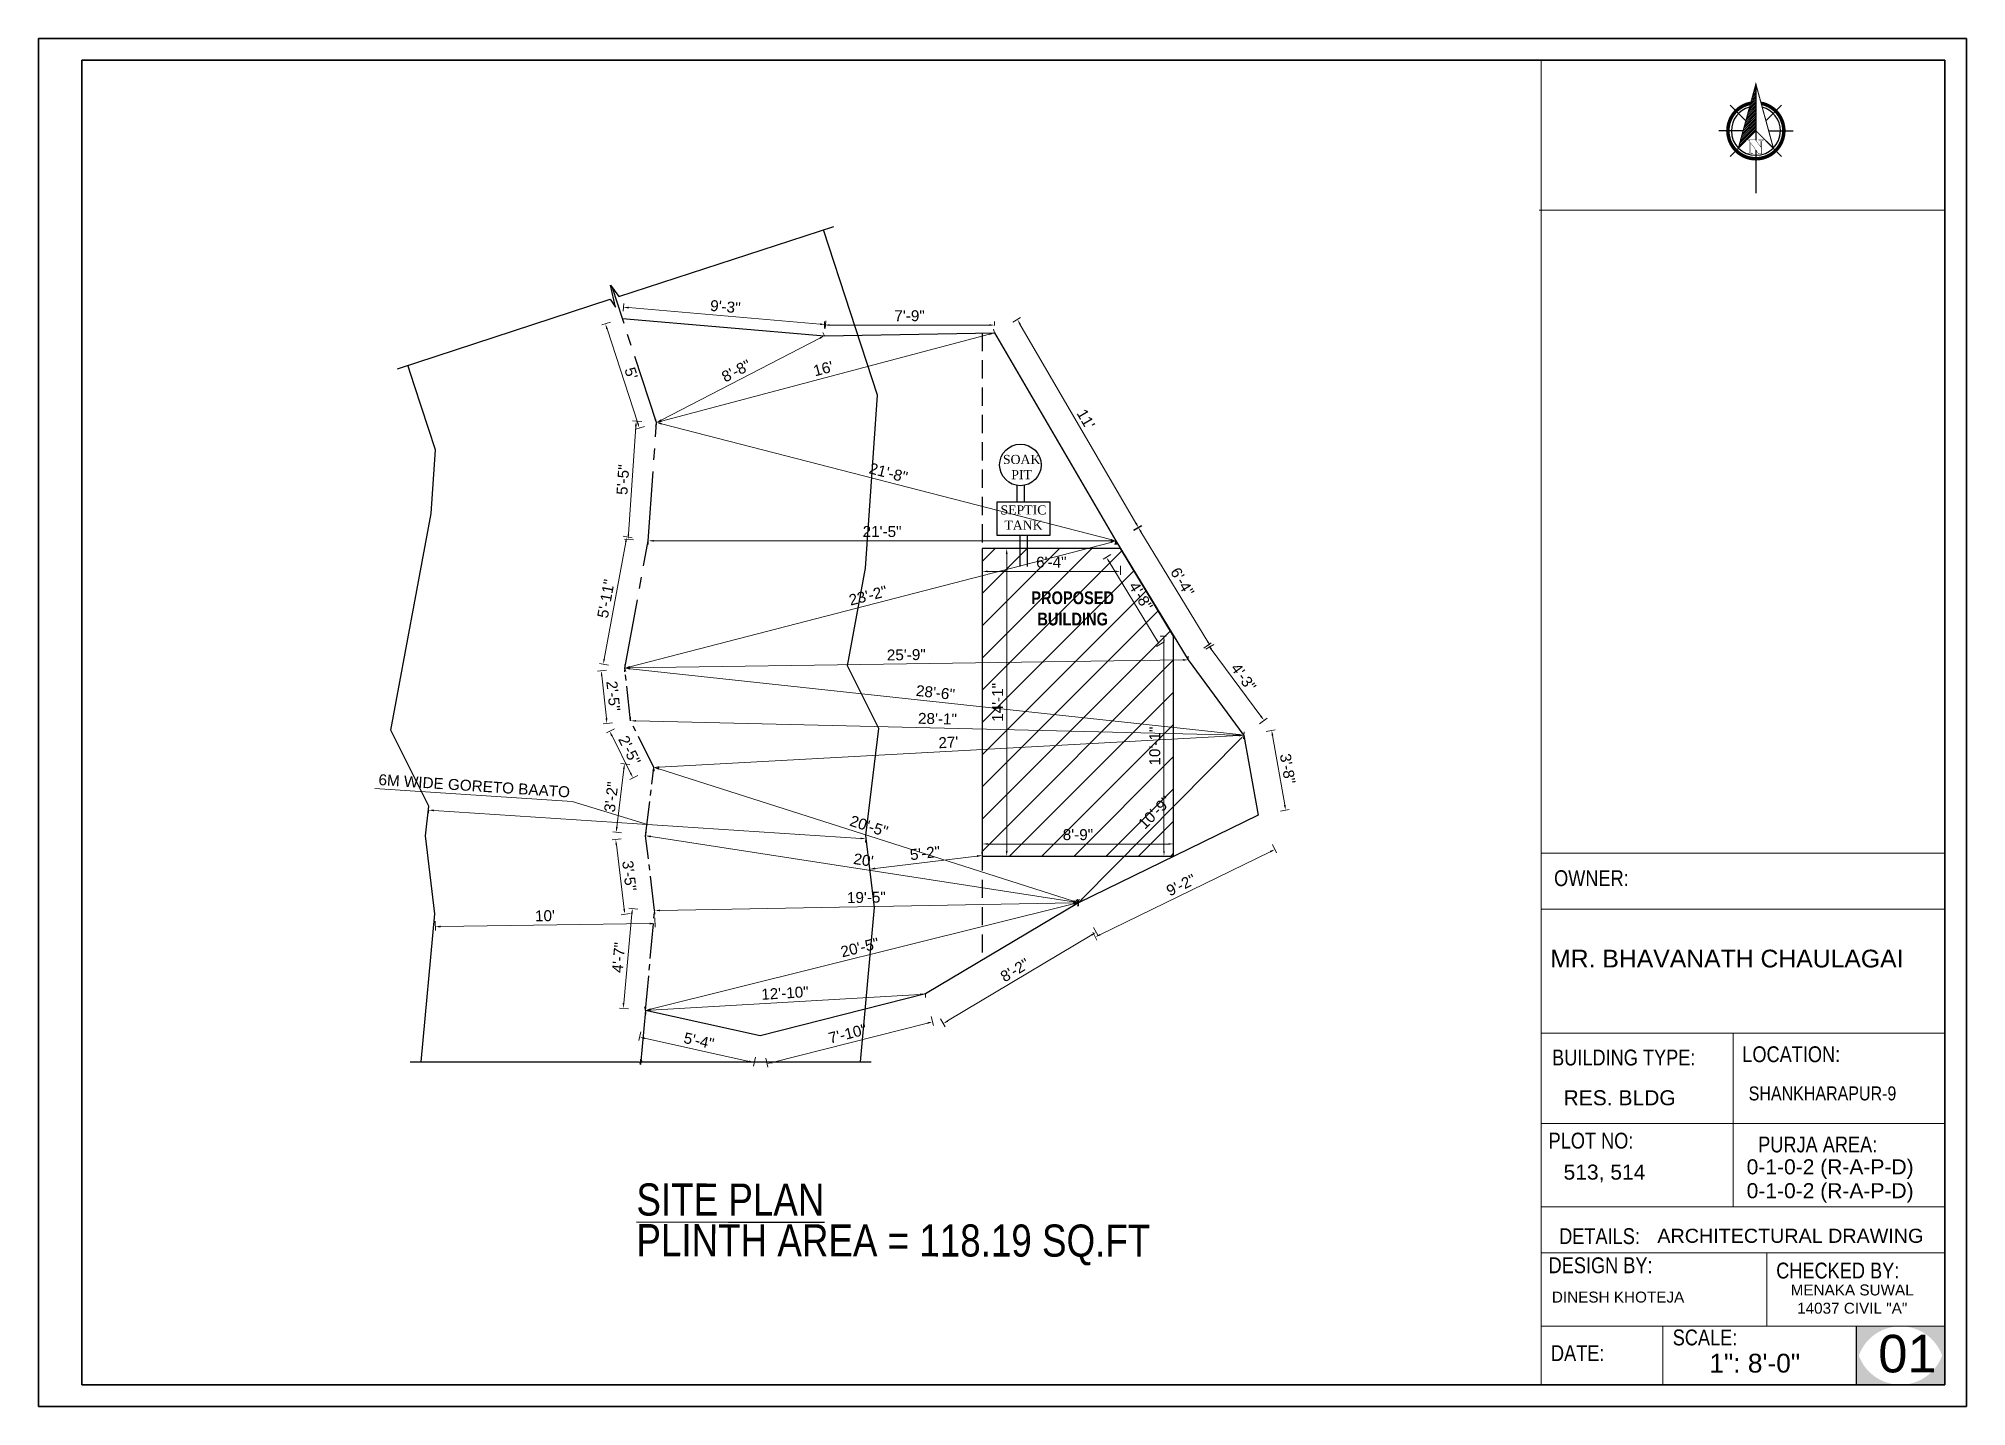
# Model space of a CAD drawing. Header units: inches. Extents: x 376358 to 406049, y -63575 to -53607.
# Drawn here: x 382150 to 383208, y -56540 to -55789 of the extents above; entities that cross this region are included whole.
import ezdxf

# ---------------------------------------------------------------- set-up
doc = ezdxf.new("R2010")
doc.units = ezdxf.units.IN
doc.header["$LTSCALE"] = 2
doc.header["$MEASUREMENT"] = 0
doc.header["$PDMODE"] = 34
doc.linetypes.add('CENTER2', pattern=[28.575, 19.05, -3.175, 3.175, -3.175])
doc.linetypes.add('HIDDEN', pattern=[0.375, 0.25, -0.125])
doc.layers.get('0').update_dxf_attribs({"linetype": 'CONTINUOUS'})
doc.layers.get('DEFPOINTS').update_dxf_attribs({"color": 141, "linetype": 'CONTINUOUS'})
for name, color, linetype, lineweight in [('DIMENTION', 140, 'CONTINUOUS', 0), ('door', 20, 'CONTINUOUS', 35), ('Rebars', 1, 'CONTINUOUS', 13), ('Siteplan', 7, 'CONTINUOUS', 30), ('steps', 253, 'CONTINUOUS', 20), ('TEXT', 181, 'CONTINUOUS', 25), ('WALL - A', 1, 'CONTINUOUS', 40)]:
    doc.layers.add(name, color=color, linetype=linetype, lineweight=lineweight)
doc.layers.add('Normal Wall', color=7, linetype='CONTINUOUS', lineweight=35, true_color=0xffaf89)
doc.layers.add('Rear Wall', color=7, linetype='CONTINUOUS', lineweight=20, true_color=0xd4e480)
doc.layers.add('plan wall', color=7, linetype='CONTINUOUS')
doc.styles.add('Lettring Text', font='arial.ttf')
doc.styles.get("Standard").update_dxf_attribs({"font": 'ARIALN.TTF'})
doc.styles.add('SwissBT', font='swiss.ttf', dxfattribs={"height": 12})
doc.dimstyles.new('Copy of Standard', dxfattribs={"dimtxt": 6, "dimasz": 2.875, "dimexe": 2, "dimexo": 4, "dimgap": 2, "dimtad": 1, "dimdec": 0, "dimrnd": 1, "dimzin": 0, "dimdsep": 46, "dimlunit": 4, "dimtxsty": 'Lettring Text', "dimcen": 0.1, "dimclrd": 7, "dimclre": 7, "dimclrt": 7, "dimazin": 0, "dimtfac": 0.645, "dimtdec": 0, "dimtmove": 1, "dimatfit": 0, "dimfxl": 3, "dimfxlon": 1, "dimtfillclr": 256, "dimtolj": 1, "dimtzin": 0, "dimlwd": -1, "dimlwe": -1, "dimarcsym": 2})

msp = doc.modelspace()

# ---------------------------------------------------------------- texts
at = {"color": 0}
for s, p in [('OWNER:', (382981.8, -56254.3)), ('LOCATION:', (383085.1, -56350.9))]:
    msp.add_text(s, height=8.7, dxfattribs=at).set_placement(p)
at = {"layer": 'plan wall', "ltscale": 3, "char_height": 17.612, "attachment_point": 7, "rotation": 359.9411}
for s, insert in [('{\\LSITE PLAN}', (382478.2, -56435.3)), ('PLINTH AREA = 118.19 SQ.FT', (382478.2, -56462.2))]:
    msp.add_mtext(s, dxfattribs=dict(at, insert=insert))
at = {"layer": 'steps', "color": 7, "ltscale": 0.3, "attachment_point": 2}
for s, insert, char_height, width in [('{\\fTimes New Roman|b0|i0|c0|p18;SOAK PIT}', (382689.6, -56017.7), 5, 21.766), ('{\\fTimes New Roman|b0|i0|c0|p18;SEPTIC TANK}', (382690.6, -56045.4), 5, 21.766), ('{\\fTechnic|b1|i0|c2|p2;PROPOSED BUILDING}', (382717.6, -56092.6), 7, 55.268)]:
    msp.add_mtext(s, dxfattribs=dict(at, insert=insert, char_height=char_height, width=width))
at = {"layer": 'TEXT', "color": 0}
for s, height, p in [('OWNER:', 8.7, (382981.8, -56254.3)), ('LOCATION:', 8.7, (383085.1, -56350.9)), ('CHECKED BY:', 8.704, (383103.7, -56469.6)), ('CHECKED BY:', 8.704, (383103.7, -56469.6)), ('SCALE:', 8.7, (383046.9, -56506.3)), ('SCALE:', 8.7, (383046.9, -56506.3))]:
    msp.add_text(s, height=height, dxfattribs=at).set_placement(p)
at = {"layer": 'TEXT', "color": 0, "linetype": 'ByBlock', "style": 'SwissBT'}
for s, insert, char_height, width, attachment_point in [('MR. BHAVANATH CHAULAGAI', (383076.6, -56289.2), 9.72, 217.511, 2), ('ARCHITECTURAL DRAWING', (383038.5, -56442.3), 7.74, 268.532, 1), ('MENAKA SUWAL\\P14037 CIVIL "A"', (383145.4, -56472.9), 6, 88.549, 2), ('DINESH KHOTEJA', (382980.6, -56476.8), 6, 201.528, 1)]:
    msp.add_mtext(s, dxfattribs=dict(at, insert=insert, char_height=char_height, width=width, attachment_point=attachment_point))
at = {"layer": 'TEXT', "color": 0, "attachment_point": 1}
for s, insert, char_height, width in [('BUILDING TYPE:', (382980.7, -56344), 8.704, 148.555), ('BUILDING TYPE:', (382980.7, -56344), 8.704, 148.555), ('PLOT NO: ', (382978.8, -56389.6), 8.7, 138.027), ('PLOT NO: ', (382978.8, -56389.6), 8.7, 138.027), ('PURJA AREA:', (383093.8, -56391.7), 8.704, 197.582), ('PURJA AREA:', (383093.8, -56391.7), 8.704, 197.582), ('DETAILS: ', (382984.6, -56442), 8.7, 138.027), ('DESIGN BY:', (382978.8, -56458), 8.7, 138.027), ('DESIGN BY:', (382978.8, -56458), 8.7, 138.027), ('DATE:', (382980.1, -56506.2), 8.7, 34.818)]:
    msp.add_mtext(s, dxfattribs=dict(at, insert=insert, char_height=char_height, width=width))
at = {"layer": 'TEXT', "color": 0, "style": 'SwissBT'}
for s, insert, char_height, width, attachment_point in [('RES. BLDG', (382987, -56366.3), 8.26, 163.214, 1), ('RES. BLDG', (382987, -56366.3), 8.26, 163.214, 1), ('513, 514', (382987, -56407.1), 8.26, 163.214, 1), ('0-1-0-2 (R-A-P-D)', (383133.3, -56404.2), 8.256, 163.214, 2), ('0-1-0-2 (R-A-P-D)', (383133.3, -56417.3), 8.256, 163.214, 2), ('01', (383159.7, -56500.5), 20.64, 20.158, 1)]:
    msp.add_mtext(s, dxfattribs=dict(at, insert=insert, char_height=char_height, width=width, attachment_point=attachment_point))
at = {"layer": 'TEXT', "color": 0, "linetype": 'ByBlock', "insert": (383088.6, -56364.2), "char_height": 7.671, "attachment_point": 1}
msp.add_mtext_dynamic_manual_height_columns('SHANKHARAPUR-9', width=381.035, gutter_width=1.53, heights=[0], dxfattribs=at)
at = {"layer": 'TEXT', "color": 0, "ltscale": 0.5, "insert": (383067, -56510.9), "char_height": 10.32, "width": 127.534, "attachment_point": 1, "style": 'SwissBT'}
msp.add_mtext('1": 8\'-0"', dxfattribs=at)
msp.add_mtext('1": 8\'-0"', dxfattribs=at)

# ---------------------------------------------------------------- blocks, each defined once
blk = doc.blocks.new('*X29')
at = {"color": 0}
for p, q in [((145.96, -414.6), (147.62, -412.94)), ((146.16, -413.87), (147.62, -412.41)), ((146.36, -413.14), (147.62, -411.88)), ((146.55, -412.41), (147.62, -411.35)), ((146.75, -411.68), (147.62, -410.82)), ((146.95, -410.95), (147.62, -410.29)), ((147.15, -410.22), (147.62, -409.76)), ((147.35, -409.49), (147.62, -409.23)), ((147.55, -408.76), (147.62, -408.7)), ((143.76, -422.63), (147.62, -418.77)), ((143.96, -421.9), (147.62, -418.24)), ((144.16, -421.17), (147.62, -417.71)), ((144.36, -420.44), (147.62, -417.18)), ((144.56, -419.71), (147.62, -416.65)), ((144.76, -418.98), (147.62, -416.12)), ((144.96, -418.25), (147.62, -415.59)), ((145.16, -417.52), (147.62, -415.06)), ((145.36, -416.79), (147.62, -414.53)), ((145.56, -416.06), (147.62, -414)), ((145.76, -415.33), (147.62, -413.47)), ((142.76, -426.28), (147.62, -421.42)), ((142.96, -425.55), (147.62, -420.89)), ((143.16, -424.82), (147.62, -420.36)), ((143.36, -424.09), (147.62, -419.83)), ((143.56, -423.36), (147.62, -419.3))]:
    blk.add_line(p, q, dxfattribs=at)
blk = doc.blocks.new('NORTH_15')
for p, q in [((-2.87, 2.87), (-7.37, 7.37)), ((0, 3.66), (0, 10.62)), ((2.87, 2.87), (7.37, 7.37)), ((-13.37, 0), (2.72, 0)), ((5.49, 0), (17.83, 0)), ((-2.87, -2.87), (-7.37, -7.37)), ((0, -3.66), (0, -10.62)), ((2.87, -2.87), (7.37, -7.37))]:
    blk.add_line(p, q)
at = {"const_width": 1}
for points in [[(0, -8, 1), (0, 8, 0.359415), (-7.86, 1.52, 1)], [(-7.86, -1.52, 0.359415), (0, -8, 1)]]:
    blk.add_lwpolyline(points, format="xyb", dxfattribs=at)
for points, const_width in [([(4.96, -5.01), (-13.37, 0), (4.9, 5), (0, 0), (4.96, -5.01)], 0.3), ([(5.93, -1.55), (6, -1.55), (6.07, -1.54), (6.13, -1.53), (6.17, -1.52), (6.22, -1.51), (6.26, -1.49), (6.28, -1.47), (6.3, -1.45), (6.32, -1.42), (6.33, -1.39), (6.35, -1.34), (6.36, -1.29), (6.37, -1.23), (6.38, -1.16), (6.38, -1.08), (6.38, -1), (6.54, -1), (6.54, -2.34), (6.38, -2.34), (6.38, -2.3), (6.38, -2.23), (6.38, -2.16), (6.37, -2.09), (6.36, -2.04), (6.35, -1.99), (6.33, -1.95), (6.32, -1.91), (6.3, -1.88), (6.28, -1.86), (6.26, -1.83), (6.22, -1.81), (6.18, -1.8), (6.13, -1.78), (6.07, -1.77), (6.01, -1.76), (5.95, -1.76), (2.66, -1.76), (2.66, -2.34), (2.5, -2.34), (2.5, -0.16), (4.71, 1.44), (3.14, 1.44), (3.07, 1.44), (3, 1.43), (2.94, 1.42), (2.89, 1.41), (2.85, 1.4), (2.81, 1.38), (2.78, 1.36), (2.76, 1.34), (2.74, 1.31), (2.72, 1.27), (2.7, 1.22), (2.69, 1.17), (2.68, 1.11), (2.67, 1.04), (2.66, 0.97), (2.66, 0.89), (2.66, 0.87), (2.5, 0.87), (2.5, 2.21), (2.66, 2.21), (2.66, 2.17), (2.66, 2.09), (2.67, 2.03), (2.68, 1.97), (2.69, 1.91), (2.7, 1.86), (2.71, 1.82), (2.73, 1.78), (2.75, 1.76), (2.77, 1.74), (2.8, 1.72), (2.85, 1.7), (2.89, 1.68), (2.94, 1.67), (3, 1.66), (3.07, 1.66), (3.14, 1.66), (6.54, 1.66), (6.54, 0.75), (3.33, -1.55), (5.93, -1.55), (5.93, -1.55)], 0.1)]:
    blk.add_lwpolyline(points, dxfattribs=dict(const_width=const_width))
for start, end in [(90, 164.973), (270, 90), (195.027, 270)]:
    blk.add_arc((0, 0), 7, start, end)
at = {"rotation": 90}
blk.add_blockref('*X29', (-421.89, -147.62), dxfattribs=at)
blk = doc.blocks.new('A$C0BDB7EE9')
at = {"layer": 'Siteplan', "xscale": 2.999999999999779, "yscale": 2.999999999999779, "zscale": 2.999999999999779, "rotation": 247.8612575918487}
blk.add_blockref('NORTH_15', (20.2, 49.5), dxfattribs=at)
blk = doc.blocks.new('A$C327B4BBD')
at = {"layer": 'DIMENTION', "ltscale": 0.3, "xscale": 1.171875000000082, "yscale": 1.171875000000082, "zscale": 1.171875000000082, "rotation": 112.1387424081494}
blk.add_blockref('A$C0BDB7EE9', (16.1, 0), dxfattribs=at)
blk = doc.blocks.new('*D415')
at = {"layer": 'DEFPOINTS', "color": 0, "ltscale": 0.5, "transparency": 16777216}
for p in [(382470.5, -55942.8), (382582, -55946.2), (382581.4, -55952.3)]:
    blk.add_point(p, dxfattribs=at)
at = {"layer": 'steps', "color": 7, "ltscale": 0.5, "transparency": 16777216}
for p, q in [((382470.9, -55938.8), (382471.2, -55934.7)), ((382473.9, -55936.9), (382579.1, -55945.9)), ((382581.8, -55948.3), (382582.1, -55944.2))]:
    blk.add_line(p, q, dxfattribs=at)
for points in [[(382474, -55936.4), (382473.9, -55937.4), (382471.1, -55936.7)], [(382579.1, -55945.5), (382579.1, -55946.4), (382582, -55946.2)]]:
    blk.add_solid(points, dxfattribs=at)
at = {"layer": 'steps', "color": 7, "ltscale": 0.5, "transparency": 16777216, "insert": (382527, -55936.4), "char_height": 6, "attachment_point": 5, "rotation": 355.0837, "style": 'Lettring Text'}
blk.add_mtext('\\A1;9\'-3"', dxfattribs=at)
blk = doc.blocks.new('*D416')
at = {"layer": 'DEFPOINTS', "color": 0, "ltscale": 0.5, "transparency": 16777216}
for p in [(382674.8, -55946.5), (382581.4, -55952.3), (382674.8, -55950.7)]:
    blk.add_point(p, dxfattribs=at)
at = {"layer": 'steps', "color": 7, "ltscale": 0.5, "transparency": 16777216}
for p, q in [((382581.4, -55948.3), (382581.4, -55944.5)), ((382584.3, -55946.5), (382671.9, -55946.5)), ((382674.8, -55946.7), (382674.8, -55944.5))]:
    blk.add_line(p, q, dxfattribs=at)
for points in [[(382584.3, -55946), (382584.3, -55946.9), (382581.4, -55946.5)], [(382671.9, -55946), (382671.9, -55946.9), (382674.8, -55946.5)]]:
    blk.add_solid(points, dxfattribs=at)
at = {"layer": 'steps', "color": 7, "ltscale": 0.5, "transparency": 16777216, "insert": (382628.1, -55941.4), "char_height": 6, "attachment_point": 5, "style": 'Lettring Text'}
blk.add_mtext('\\A1;7\'-9"', dxfattribs=at)
blk = doc.blocks.new('*D417')
at = {"layer": 'DEFPOINTS', "color": 0, "ltscale": 0.5, "transparency": 16777216}
for p in [(382674.8, -55950.7), (382753.8, -56057.7), (382741.3, -56064.9)]:
    blk.add_point(p, dxfattribs=at)
at = {"layer": 'steps', "color": 7, "ltscale": 0.5, "transparency": 16777216}
for p, q in [((382684.7, -55944.9), (382689, -55942.4)), ((382688.7, -55945.9), (382752.3, -56055.2)), ((382751.2, -56059.2), (382755.5, -56056.6))]:
    blk.add_line(p, q, dxfattribs=at)
for points in [[(382689.1, -55945.7), (382688.3, -55946.2), (382687.3, -55943.4)], [(382752.8, -56054.9), (382751.9, -56055.4), (382753.8, -56057.7)]]:
    blk.add_solid(points, dxfattribs=at)
at = {"layer": 'steps', "color": 7, "ltscale": 0.5, "transparency": 16777216, "insert": (382724.9, -55998), "char_height": 6, "attachment_point": 5, "rotation": 300.2191, "style": 'Lettring Text'}
blk.add_mtext("\\A1;11'", dxfattribs=at)
blk = doc.blocks.new('*D418')
at = {"layer": 'DEFPOINTS', "color": 0, "ltscale": 0.5, "transparency": 16777216}
for p in [(382741.3, -56064.9), (382793.3, -56122.7), (382781, -56130.2)]:
    blk.add_point(p, dxfattribs=at)
at = {"layer": 'steps', "color": 7, "ltscale": 0.5, "transparency": 16777216}
for p, q in [((382751, -56059), (382755.3, -56056.4)), ((382755.1, -56059.9), (382791.8, -56120.2)), ((382790.7, -56124.3), (382795, -56121.7))]:
    blk.add_line(p, q, dxfattribs=at)
for points in [[(382755.5, -56059.7), (382754.7, -56060.2), (382753.6, -56057.4)], [(382792.2, -56120), (382791.4, -56120.5), (382793.3, -56122.7)]]:
    blk.add_solid(points, dxfattribs=at)
at = {"layer": 'steps', "color": 7, "ltscale": 0.5, "transparency": 16777216, "insert": (382777.8, -56087.4), "char_height": 6, "attachment_point": 5, "rotation": 301.3094, "style": 'Lettring Text'}
blk.add_mtext('\\A1;6\'-4"', dxfattribs=at)
blk = doc.blocks.new('*D419')
at = {"layer": 'DEFPOINTS', "color": 0, "ltscale": 0.5, "transparency": 16777216}
for p in [(382781, -56130.2), (382822.7, -56163.4), (382811.6, -56171.6)]:
    blk.add_point(p, dxfattribs=at)
at = {"layer": 'steps', "color": 7, "ltscale": 0.5, "transparency": 16777216}
for p, q in [((382789.6, -56123.8), (382793.6, -56120.8)), ((382793.7, -56124.3), (382820.9, -56161.1)), ((382820.2, -56165.2), (382824.3, -56162.2))]:
    blk.add_line(p, q, dxfattribs=at)
for points in [[(382794.1, -56124), (382793.3, -56124.6), (382792, -56122)], [(382821.3, -56160.8), (382820.6, -56161.4), (382822.7, -56163.4)]]:
    blk.add_solid(points, dxfattribs=at)
at = {"layer": 'steps', "color": 7, "ltscale": 0.5, "transparency": 16777216, "insert": (382811.4, -56139.7), "char_height": 6, "attachment_point": 5, "rotation": 306.5444, "style": 'Lettring Text'}
blk.add_mtext('\\A1;4\'-3"', dxfattribs=at)
blk = doc.blocks.new('*D420')
at = {"layer": 'DEFPOINTS', "color": 0, "ltscale": 0.5, "transparency": 16777216}
for p in [(382811.6, -56171.6), (382819.4, -56215.3), (382834.5, -56212.6)]:
    blk.add_point(p, dxfattribs=at)
at = {"layer": 'steps', "color": 7, "ltscale": 0.5, "transparency": 16777216}
for p, q in [((382823.8, -56169.4), (382828.8, -56168.5)), ((382827.3, -56171.7), (382834, -56209.8)), ((382831.6, -56213.1), (382836.5, -56212.3))]:
    blk.add_line(p, q, dxfattribs=at)
for points in [[(382827.8, -56171.6), (382826.8, -56171.8), (382826.8, -56168.9)], [(382834.5, -56209.7), (382833.5, -56209.9), (382834.5, -56212.6)]]:
    blk.add_solid(points, dxfattribs=at)
at = {"layer": 'steps', "color": 7, "ltscale": 0.5, "transparency": 16777216, "insert": (382835.6, -56189.9), "char_height": 6, "attachment_point": 5, "rotation": 280.0124, "style": 'Lettring Text'}
blk.add_mtext('\\A1;3\'-8"', dxfattribs=at)
blk = doc.blocks.new('*D421')
at = {"layer": 'DEFPOINTS', "color": 0, "ltscale": 0.5, "transparency": 16777216}
for p in [(382819.4, -56215.3), (382720.8, -56263.4), (382730, -56282.2)]:
    blk.add_point(p, dxfattribs=at)
at = {"layer": 'steps', "color": 7, "ltscale": 0.5, "transparency": 16777216}
for p, q in [((382827.3, -56231.5), (382829.5, -56236)), ((382826, -56235.5), (382732.6, -56281)), ((382728.7, -56279.5), (382730.9, -56284))]:
    blk.add_line(p, q, dxfattribs=at)
for points in [[(382825.8, -56235), (382826.2, -56235.9), (382828.6, -56234.2)], [(382732.4, -56280.6), (382732.8, -56281.4), (382730, -56282.2)]]:
    blk.add_solid(points, dxfattribs=at)
at = {"layer": 'steps', "color": 7, "ltscale": 0.5, "transparency": 16777216, "insert": (382777.1, -56253.7), "char_height": 6, "attachment_point": 5, "rotation": 25.9919, "style": 'Lettring Text'}
blk.add_mtext('\\A1;9\'-2"', dxfattribs=at)
blk = doc.blocks.new('*D422')
at = {"layer": 'DEFPOINTS', "color": 0, "ltscale": 0.5, "transparency": 16777216}
for p in [(382720.8, -56263.4), (382636.8, -56313.5), (382646.5, -56329.8)]:
    blk.add_point(p, dxfattribs=at)
at = {"layer": 'steps', "color": 7, "ltscale": 0.5, "transparency": 16777216}
for p, q in [((382728.1, -56281.1), (382649, -56328.3)), ((382729, -56277), (382731.5, -56281.3)), ((382645, -56327.2), (382647.6, -56331.5))]:
    blk.add_line(p, q, dxfattribs=at)
for points in [[(382727.8, -56280.7), (382728.3, -56281.5), (382730.5, -56279.6)], [(382648.8, -56327.9), (382649.3, -56328.7), (382646.5, -56329.8)]]:
    blk.add_solid(points, dxfattribs=at)
at = {"layer": 'steps', "color": 7, "ltscale": 0.5, "transparency": 16777216, "insert": (382685.9, -56300.4), "char_height": 6, "attachment_point": 5, "rotation": 30.8617, "style": 'Lettring Text'}
blk.add_mtext('\\A1;8\'-2"', dxfattribs=at)
blk = doc.blocks.new('*D423')
at = {"layer": 'DEFPOINTS', "color": 0, "ltscale": 0.5, "transparency": 16777216}
for p in [(382636.8, -56313.5), (382546.1, -56336.5), (382549.9, -56351.7)]:
    blk.add_point(p, dxfattribs=at)
at = {"layer": 'steps', "color": 7, "ltscale": 0.5, "transparency": 16777216}
for p, q in [((382639.9, -56325.9), (382641.2, -56330.7)), ((382637.9, -56329.5), (382552.7, -56351)), ((382549.2, -56348.8), (382550.4, -56353.6))]:
    blk.add_line(p, q, dxfattribs=at)
for points in [[(382637.8, -56329), (382638, -56329.9), (382640.7, -56328.8)], [(382552.6, -56350.5), (382552.9, -56351.5), (382549.9, -56351.7)]]:
    blk.add_solid(points, dxfattribs=at)
at = {"layer": 'steps', "color": 7, "ltscale": 0.5, "transparency": 16777216, "insert": (382594.1, -56335.3), "char_height": 6, "attachment_point": 5, "rotation": 14.1833, "style": 'Lettring Text'}
blk.add_mtext('\\A1;7\'-10"', dxfattribs=at)
blk = doc.blocks.new('*D424')
at = {"layer": 'DEFPOINTS', "color": 0, "ltscale": 0.5, "transparency": 16777216}
for p in [(382483.2, -56322.5), (382479.9, -56337.2), (382546.1, -56336.5)]:
    blk.add_point(p, dxfattribs=at)
at = {"layer": 'steps', "color": 7, "ltscale": 0.5, "transparency": 16777216}
for p, q in [((382480.6, -56334.2), (382479.5, -56339.1)), ((382540, -56350.5), (382482.7, -56337.8)), ((382543.5, -56348.2), (382542.4, -56353.1))]:
    blk.add_line(p, q, dxfattribs=at)
for points in [[(382482.8, -56337.3), (382482.6, -56338.3), (382479.9, -56337.2)], [(382540.1, -56350), (382539.9, -56351), (382542.9, -56351.1)]]:
    blk.add_solid(points, dxfattribs=at)
at = {"layer": 'steps', "color": 7, "ltscale": 0.5, "transparency": 16777216, "insert": (382512.5, -56339.2), "char_height": 6, "attachment_point": 5, "rotation": 347.5067, "style": 'Lettring Text'}
blk.add_mtext('\\A1;5\'-4"', dxfattribs=at)
blk = doc.blocks.new('*D425')
at = {"layer": 'DEFPOINTS', "color": 0, "ltscale": 0.5, "transparency": 16777216}
for p in [(382476, -56266.6), (382488.2, -56267.7), (382483.2, -56322.5)]:
    blk.add_point(p, dxfattribs=at)
at = {"layer": 'steps', "color": 7, "ltscale": 0.5, "transparency": 16777216}
for p, q in [((382471.2, -56318.5), (382475.7, -56269.5)), ((382478.9, -56266.9), (382474, -56266.4)), ((382473.9, -56321.7), (382468.9, -56321.2))]:
    blk.add_line(p, q, dxfattribs=at)
for points in [[(382475.2, -56269.4), (382476.2, -56269.5), (382476, -56266.6)], [(382470.7, -56318.5), (382471.6, -56318.6), (382470.9, -56321.4)]]:
    blk.add_solid(points, dxfattribs=at)
at = {"layer": 'steps', "color": 7, "ltscale": 0.5, "transparency": 16777216, "insert": (382468.4, -56293.5), "char_height": 6, "attachment_point": 5, "rotation": 84.718, "style": 'Lettring Text'}
blk.add_mtext('\\A1;4\'-7"', dxfattribs=at)
blk = doc.blocks.new('*D426')
at = {"layer": 'DEFPOINTS', "color": 0, "ltscale": 0.5, "transparency": 16777216}
for p in [(382466.8, -56228.7), (382483.2, -56226.7), (382488.2, -56267.7)]:
    blk.add_point(p, dxfattribs=at)
at = {"layer": 'steps', "color": 7, "ltscale": 0.5, "transparency": 16777216}
for p, q in [((382469.8, -56228.3), (382464.8, -56228.9)), ((382471.5, -56266.9), (382467.2, -56231.5)), ((382474.8, -56269.4), (382469.8, -56270))]:
    blk.add_line(p, q, dxfattribs=at)
for points in [[(382467.6, -56231.5), (382466.7, -56231.6), (382466.8, -56228.7)], [(382471.9, -56266.8), (382471, -56266.9), (382471.8, -56269.7)]]:
    blk.add_solid(points, dxfattribs=at)
at = {"layer": 'steps', "color": 7, "ltscale": 0.5, "transparency": 16777216, "insert": (382474.3, -56248.6), "char_height": 6, "attachment_point": 5, "rotation": 276.9254, "style": 'Lettring Text'}
blk.add_mtext('\\A1;3\'-5"', dxfattribs=at)
blk = doc.blocks.new('*D427')
at = {"layer": 'DEFPOINTS', "color": 0, "ltscale": 0.5, "transparency": 16777216}
for p in [(382471.7, -56187.2), (382487.8, -56189.2), (382483.2, -56226.7)]:
    blk.add_point(p, dxfattribs=at)
at = {"layer": 'steps', "color": 7, "ltscale": 0.5, "transparency": 16777216}
for p, q in [((382467.5, -56221.9), (382471.3, -56190.1)), ((382474.6, -56187.6), (382469.7, -56187)), ((382470.1, -56225.1), (382465.2, -56224.5))]:
    blk.add_line(p, q, dxfattribs=at)
for points in [[(382470.8, -56190), (382471.8, -56190.1), (382471.7, -56187.2)], [(382467, -56221.8), (382468, -56221.9), (382467.1, -56224.7)]]:
    blk.add_solid(points, dxfattribs=at)
at = {"layer": 'steps', "color": 7, "ltscale": 0.5, "transparency": 16777216, "insert": (382464.4, -56205.4), "char_height": 6, "attachment_point": 5, "rotation": 83.1175, "style": 'Lettring Text'}
blk.add_mtext('\\A1;3\'-2"', dxfattribs=at)
blk = doc.blocks.new('*D428')
at = {"layer": 'DEFPOINTS', "color": 0, "ltscale": 0.5, "transparency": 16777216}
for p in [(382463.5, -56169.3), (382475, -56163.6), (382487.8, -56189.2)]:
    blk.add_point(p, dxfattribs=at)
at = {"layer": 'steps', "color": 7, "ltscale": 0.5, "transparency": 16777216}
for p, q in [((382466.2, -56168), (382461.7, -56170.2)), ((382475, -56192.3), (382464.8, -56171.9)), ((382479, -56193.6), (382474.5, -56195.8))]:
    blk.add_line(p, q, dxfattribs=at)
for points in [[(382465.2, -56171.7), (382464.3, -56172.1), (382463.5, -56169.3)], [(382475.4, -56192.1), (382474.6, -56192.5), (382476.3, -56194.9)]]:
    blk.add_solid(points, dxfattribs=at)
at = {"layer": 'steps', "color": 7, "ltscale": 0.5, "transparency": 16777216, "insert": (382474.4, -56179.8), "char_height": 6, "attachment_point": 5, "rotation": 296.5303, "style": 'Lettring Text'}
blk.add_mtext('\\A1;2\'-5"', dxfattribs=at)
blk = doc.blocks.new('*D429')
at = {"layer": 'DEFPOINTS', "color": 0, "ltscale": 0.5, "transparency": 16777216}
for p in [(382458.9, -56136.1), (382471.8, -56134.7), (382475, -56163.6)]:
    blk.add_point(p, dxfattribs=at)
at = {"layer": 'steps', "color": 7, "ltscale": 0.5, "transparency": 16777216}
for p, q in [((382461.8, -56135.8), (382456.9, -56136.3)), ((382461.7, -56162.1), (382459.2, -56139)), ((382465, -56164.7), (382460, -56165.2))]:
    blk.add_line(p, q, dxfattribs=at)
for points in [[(382459.6, -56138.9), (382458.7, -56139), (382458.9, -56136.1)], [(382462.2, -56162.1), (382461.2, -56162.2), (382462, -56165)]]:
    blk.add_solid(points, dxfattribs=at)
at = {"layer": 'steps', "color": 7, "ltscale": 0.5, "transparency": 16777216, "insert": (382465.5, -56150), "char_height": 6, "attachment_point": 5, "rotation": 276.2496, "style": 'Lettring Text'}
blk.add_mtext('\\A1;2\'-5"', dxfattribs=at)
blk = doc.blocks.new('*D430')
at = {"layer": 'DEFPOINTS', "color": 0, "ltscale": 0.5, "transparency": 16777216}
for p in [(382472.9, -56062.7), (382484.7, -56064.8), (382471.8, -56134.7)]:
    blk.add_point(p, dxfattribs=at)
at = {"layer": 'steps', "color": 7, "ltscale": 0.5, "transparency": 16777216}
for p, q in [((382475.9, -56063.2), (382470.9, -56062.3)), ((382460.5, -56129.7), (382472.4, -56065.5)), ((382462.9, -56133), (382458, -56132.1))]:
    blk.add_line(p, q, dxfattribs=at)
for points in [[(382471.9, -56065.4), (382472.9, -56065.6), (382472.9, -56062.7)], [(382460, -56129.6), (382461, -56129.7), (382460, -56132.5)]]:
    blk.add_solid(points, dxfattribs=at)
at = {"layer": 'steps', "color": 7, "ltscale": 0.5, "transparency": 16777216, "insert": (382461.5, -56096.6), "char_height": 6, "attachment_point": 5, "rotation": 79.5114, "style": 'Lettring Text'}
blk.add_mtext('\\A1;5\'-11"', dxfattribs=at)
blk = doc.blocks.new('*D431')
at = {"layer": 'DEFPOINTS', "color": 0, "ltscale": 0.5, "transparency": 16777216}
for p in [(382478.1, -55999.2), (382489.2, -55999.9), (382484.7, -56064.8)]:
    blk.add_point(p, dxfattribs=at)
at = {"layer": 'steps', "color": 7, "ltscale": 0.5, "transparency": 16777216}
for p, q in [((382481.1, -55999.4), (382476.1, -55999.1)), ((382473.8, -56061.2), (382477.9, -56002.1)), ((382476.6, -56064.3), (382471.6, -56063.9))]:
    blk.add_line(p, q, dxfattribs=at)
for points in [[(382477.4, -56002), (382478.4, -56002.1), (382478.1, -55999.2)], [(382473.4, -56061.2), (382474.3, -56061.2), (382473.6, -56064.1)]]:
    blk.add_solid(points, dxfattribs=at)
at = {"layer": 'steps', "color": 7, "ltscale": 0.5, "transparency": 16777216, "insert": (382470.8, -56031.3), "char_height": 6, "attachment_point": 5, "rotation": 86.0932, "style": 'Lettring Text'}
blk.add_mtext('\\A1;5\'-5"', dxfattribs=at)
blk = doc.blocks.new('*D432')
at = {"layer": 'DEFPOINTS', "color": 0, "ltscale": 0.5, "transparency": 16777216}
for p in [(382461.2, -55945.8), (382470.5, -55942.8), (382489.2, -55999.9)]:
    blk.add_point(p, dxfattribs=at)
at = {"layer": 'steps', "color": 7, "ltscale": 0.5, "transparency": 16777216}
for p, q in [((382464, -55944.9), (382459.3, -55946.4)), ((382478.9, -56000.3), (382462.1, -55948.6)), ((382482.7, -56002.1), (382477.9, -56003.6))]:
    blk.add_line(p, q, dxfattribs=at)
for points in [[(382462.5, -55948.4), (382461.6, -55948.7), (382461.2, -55945.8)], [(382479.4, -56000.1), (382478.5, -56000.4), (382479.8, -56003)]]:
    blk.add_solid(points, dxfattribs=at)
at = {"layer": 'steps', "color": 7, "ltscale": 0.5, "transparency": 16777216, "insert": (382475.3, -55972.9), "char_height": 6, "attachment_point": 5, "rotation": 288.0451, "style": 'Lettring Text'}
blk.add_mtext("\\A1;5'", dxfattribs=at)
blk = doc.blocks.new('*D433')
at = {"layer": 'DEFPOINTS', "color": 0, "ltscale": 0.5, "transparency": 16777216}
for p in [(382581.4, -55952.3), (382581.4, -55952.3), (382489.2, -55999.9)]:
    blk.add_point(p, dxfattribs=at)
at = {"layer": 'steps', "color": 7, "ltscale": 0.5, "transparency": 16777216}
for p, q in [((382491.7, -55998.6), (382578.9, -55953.6)), ((382581.4, -55952.3), (382580.5, -55950.5)), ((382489.2, -55999.9), (382488.3, -55998.2))]:
    blk.add_line(p, q, dxfattribs=at)
for points in [[(382578.7, -55953.2), (382579.1, -55954.1), (382581.4, -55952.3)], [(382491.5, -55998.2), (382491.9, -55999.1), (382489.2, -55999.9)]]:
    blk.add_solid(points, dxfattribs=at)
at = {"layer": 'steps', "color": 7, "ltscale": 0.5, "transparency": 16777216, "insert": (382533, -55971.6), "char_height": 6, "attachment_point": 5, "rotation": 27.3046, "style": 'Lettring Text'}
blk.add_mtext('\\A1;8\'-8"', dxfattribs=at)
blk = doc.blocks.new('*D434')
at = {"layer": 'DEFPOINTS', "color": 0, "ltscale": 0.5, "transparency": 16777216}
for p in [(382674.8, -55950.7), (382674.8, -55950.7), (382489.2, -55999.9)]:
    blk.add_point(p, dxfattribs=at)
at = {"layer": 'steps', "color": 7, "ltscale": 0.5, "transparency": 16777216}
for p, q in [((382492, -55999.2), (382672, -55951.4)), ((382674.8, -55950.7), (382674.2, -55948.8)), ((382489.2, -55999.9), (382488.7, -55998))]:
    blk.add_line(p, q, dxfattribs=at)
for points in [[(382671.9, -55951), (382672.1, -55951.9), (382674.8, -55950.7)], [(382491.8, -55998.7), (382492.1, -55999.7), (382489.2, -55999.9)]]:
    blk.add_solid(points, dxfattribs=at)
at = {"layer": 'steps', "color": 7, "ltscale": 0.5, "transparency": 16777216, "insert": (382580.7, -55970.4), "char_height": 6, "attachment_point": 5, "rotation": 14.86, "style": 'Lettring Text'}
blk.add_mtext("\\A1;16'", dxfattribs=at)
blk = doc.blocks.new('*D435')
at = {"layer": 'DEFPOINTS', "color": 0, "ltscale": 0.5, "transparency": 16777216}
for p in [(382489.2, -55999.9), (382741.3, -56064.9), (382741.3, -56064.9)]:
    blk.add_point(p, dxfattribs=at)
at = {"layer": 'steps', "color": 7, "ltscale": 0.5, "transparency": 16777216}
for p, q in [((382489.2, -55999.9), (382488.7, -56001.9)), ((382492, -56000.7), (382738.5, -56064.2)), ((382741.3, -56064.9), (382740.8, -56066.9))]:
    blk.add_line(p, q, dxfattribs=at)
for points in [[(382492.1, -56000.2), (382491.8, -56001.1), (382489.2, -55999.9)], [(382738.6, -56063.8), (382738.4, -56064.7), (382741.3, -56064.9)]]:
    blk.add_solid(points, dxfattribs=at)
at = {"layer": 'steps', "color": 7, "ltscale": 0.5, "transparency": 16777216, "insert": (382616.5, -56027.5), "char_height": 6, "attachment_point": 5, "rotation": 345.5457, "style": 'Lettring Text'}
blk.add_mtext('\\A1;21\'-8"', dxfattribs=at)
blk = doc.blocks.new('*D436')
at = {"layer": 'DEFPOINTS', "color": 0, "ltscale": 0.5, "transparency": 16777216}
for p in [(382484.7, -56064.8), (382484.7, -56064.8), (382741.3, -56064.9)]:
    blk.add_point(p, dxfattribs=at)
at = {"layer": 'steps', "color": 7, "ltscale": 0.5, "transparency": 16777216}
for p, q in [((382484.7, -56064.8), (382484.7, -56066.8)), ((382738.4, -56064.9), (382487.6, -56064.8)), ((382741.3, -56064.9), (382741.3, -56066.9))]:
    blk.add_line(p, q, dxfattribs=at)
for points in [[(382487.6, -56064.4), (382487.6, -56065.3), (382484.7, -56064.8)], [(382738.4, -56064.5), (382738.4, -56065.4), (382741.3, -56064.9)]]:
    blk.add_solid(points, dxfattribs=at)
at = {"layer": 'steps', "color": 7, "ltscale": 0.5, "transparency": 16777216, "insert": (382613, -56059.8), "char_height": 6, "attachment_point": 5, "rotation": 359.9795, "style": 'Lettring Text'}
blk.add_mtext('\\A1;21\'-5"', dxfattribs=at)
blk = doc.blocks.new('*D437')
at = {"layer": 'DEFPOINTS', "color": 0, "ltscale": 0.5, "transparency": 16777216}
for p in [(382741.3, -56064.9), (382741.3, -56064.9), (382471.8, -56134.7)]:
    blk.add_point(p, dxfattribs=at)
at = {"layer": 'steps', "color": 7, "ltscale": 0.5, "transparency": 16777216}
for p, q in [((382474.6, -56134), (382738.5, -56065.7)), ((382741.3, -56064.9), (382741.8, -56066.9)), ((382471.8, -56134.7), (382472.3, -56136.6))]:
    blk.add_line(p, q, dxfattribs=at)
for points in [[(382738.4, -56065.2), (382738.6, -56066.1), (382741.3, -56064.9)], [(382474.5, -56133.5), (382474.7, -56134.4), (382471.8, -56134.7)]]:
    blk.add_solid(points, dxfattribs=at)
at = {"layer": 'steps', "color": 7, "ltscale": 0.5, "transparency": 16777216, "insert": (382605.3, -56094.9), "char_height": 6, "attachment_point": 5, "rotation": 14.5097, "style": 'Lettring Text'}
blk.add_mtext('\\A1;23\'-2"', dxfattribs=at)
blk = doc.blocks.new('*D438')
at = {"layer": 'DEFPOINTS', "color": 0, "ltscale": 0.5, "transparency": 16777216}
for p in [(382471.8, -56134.7), (382471.8, -56134.7), (382781, -56130.2)]:
    blk.add_point(p, dxfattribs=at)
at = {"layer": 'steps', "color": 7, "ltscale": 0.5, "transparency": 16777216}
for p, q in [((382471.8, -56134.7), (382471.8, -56132.7)), ((382778.1, -56130.2), (382474.7, -56134.6)), ((382781, -56130.2), (382781, -56128.2))]:
    blk.add_line(p, q, dxfattribs=at)
for points in [[(382474.7, -56134.2), (382474.7, -56135.1), (382471.8, -56134.7)], [(382778.1, -56129.7), (382778.1, -56130.7), (382781, -56130.2)]]:
    blk.add_solid(points, dxfattribs=at)
at = {"layer": 'steps', "color": 7, "ltscale": 0.5, "transparency": 16777216, "insert": (382626.3, -56127.4), "char_height": 6, "attachment_point": 5, "rotation": 0.8318, "style": 'Lettring Text'}
blk.add_mtext('\\A1;25\'-9"', dxfattribs=at)
blk = doc.blocks.new('*D439')
at = {"layer": 'DEFPOINTS', "color": 0, "ltscale": 0.5, "transparency": 16777216}
for p in [(382471.8, -56134.7), (382471.8, -56134.7), (382811.6, -56171.6)]:
    blk.add_point(p, dxfattribs=at)
at = {"layer": 'steps', "color": 7, "ltscale": 0.5, "transparency": 16777216}
for p, q in [((382471.8, -56134.7), (382471.6, -56136.7)), ((382808.8, -56171.2), (382474.7, -56135)), ((382811.6, -56171.6), (382811.4, -56173.5))]:
    blk.add_line(p, q, dxfattribs=at)
for points in [[(382474.7, -56134.5), (382474.6, -56135.5), (382471.8, -56134.7)], [(382808.8, -56170.8), (382808.7, -56171.7), (382811.6, -56171.6)]]:
    blk.add_solid(points, dxfattribs=at)
at = {"layer": 'steps', "color": 7, "ltscale": 0.5, "transparency": 16777216, "insert": (382642.3, -56148.1), "char_height": 6, "attachment_point": 5, "rotation": 353.8059, "style": 'Lettring Text'}
blk.add_mtext('\\A1;28\'-6"', dxfattribs=at)
blk = doc.blocks.new('*D440')
at = {"layer": 'DEFPOINTS', "color": 0, "ltscale": 0.5, "transparency": 16777216}
for p in [(382475, -56163.6), (382811.6, -56171.6), (382811.6, -56171.6)]:
    blk.add_point(p, dxfattribs=at)
at = {"layer": 'steps', "color": 7, "ltscale": 0.5, "transparency": 16777216}
for p, q in [((382475, -56163.6), (382475, -56161.6)), ((382477.9, -56163.6), (382808.8, -56171.5)), ((382811.6, -56171.6), (382811.7, -56169.6))]:
    blk.add_line(p, q, dxfattribs=at)
for points in [[(382477.9, -56163.2), (382477.8, -56164.1), (382475, -56163.6)], [(382808.8, -56171), (382808.8, -56172), (382811.6, -56171.6)]]:
    blk.add_solid(points, dxfattribs=at)
at = {"layer": 'steps', "color": 7, "ltscale": 0.5, "transparency": 16777216, "insert": (382643.4, -56162.5), "char_height": 6, "attachment_point": 5, "rotation": 358.6399, "style": 'Lettring Text'}
blk.add_mtext('\\A1;28\'-1"', dxfattribs=at)
blk = doc.blocks.new('*D441')
at = {"layer": 'DEFPOINTS', "color": 0, "ltscale": 0.5, "transparency": 16777216}
for p in [(382811.6, -56171.6), (382487.8, -56189.2), (382487.8, -56189.2)]:
    blk.add_point(p, dxfattribs=at)
at = {"layer": 'steps', "color": 7, "ltscale": 0.5, "transparency": 16777216}
for p, q in [((382808.8, -56171.7), (382490.6, -56189)), ((382811.6, -56171.6), (382811.7, -56173.6)), ((382487.8, -56189.2), (382487.9, -56191.2))]:
    blk.add_line(p, q, dxfattribs=at)
for points in [[(382808.7, -56171.2), (382808.8, -56172.2), (382811.6, -56171.6)], [(382490.6, -56188.5), (382490.7, -56189.5), (382487.8, -56189.2)]]:
    blk.add_solid(points, dxfattribs=at)
at = {"layer": 'steps', "color": 7, "ltscale": 0.5, "transparency": 16777216, "insert": (382649.4, -56175.4), "char_height": 6, "attachment_point": 5, "rotation": 3.1131, "style": 'Lettring Text'}
blk.add_mtext("\\A1;27'", dxfattribs=at)
blk = doc.blocks.new('*D442')
at = {"layer": 'DEFPOINTS', "color": 0, "ltscale": 0.5, "transparency": 16777216}
for p in [(382487.8, -56189.2), (382487.8, -56189.2), (382720.8, -56263.4)]:
    blk.add_point(p, dxfattribs=at)
at = {"layer": 'steps', "color": 7, "ltscale": 0.5, "transparency": 16777216}
for p, q in [((382487.8, -56189.2), (382487.2, -56191.1)), ((382718.1, -56262.5), (382490.5, -56190)), ((382720.8, -56263.4), (382720.2, -56265.3))]:
    blk.add_line(p, q, dxfattribs=at)
for points in [[(382490.6, -56189.6), (382490.4, -56190.5), (382487.8, -56189.2)], [(382718.2, -56262), (382717.9, -56262.9), (382720.8, -56263.4)]]:
    blk.add_solid(points, dxfattribs=at)
at = {"layer": 'steps', "color": 7, "ltscale": 0.5, "transparency": 16777216, "insert": (382605.8, -56221.4), "char_height": 6, "attachment_point": 5, "rotation": 342.3416, "style": 'Lettring Text'}
blk.add_mtext('\\A1;20\'-5"', dxfattribs=at)
blk = doc.blocks.new('*D443')
at = {"layer": 'DEFPOINTS', "color": 0, "ltscale": 0.5, "transparency": 16777216}
for p in [(382483.2, -56226.7), (382720.8, -56263.4), (382720.8, -56263.4)]:
    blk.add_point(p, dxfattribs=at)
at = {"layer": 'steps', "color": 7, "ltscale": 0.5, "transparency": 16777216}
for p, q in [((382483.2, -56226.7), (382483.5, -56224.7)), ((382486.1, -56227.1), (382718, -56262.9)), ((382720.8, -56263.4), (382721.1, -56261.4))]:
    blk.add_line(p, q, dxfattribs=at)
for points in [[(382486.2, -56226.6), (382486, -56227.6), (382483.2, -56226.7)], [(382718, -56262.4), (382717.9, -56263.4), (382720.8, -56263.4)]]:
    blk.add_solid(points, dxfattribs=at)
at = {"layer": 'steps', "color": 7, "ltscale": 0.5, "transparency": 16777216, "insert": (382602.8, -56240), "char_height": 6, "attachment_point": 5, "rotation": 351.2203, "style": 'Lettring Text'}
blk.add_mtext("\\A1;20'", dxfattribs=at)
blk = doc.blocks.new('*D444')
at = {"layer": 'DEFPOINTS', "color": 0, "ltscale": 0.5, "transparency": 16777216}
for p in [(382720.8, -56263.4), (382488.2, -56267.7), (382488.2, -56267.7)]:
    blk.add_point(p, dxfattribs=at)
at = {"layer": 'steps', "color": 7, "ltscale": 0.5, "transparency": 16777216}
for p, q in [((382717.9, -56263.4), (382491.1, -56267.7)), ((382720.8, -56263.4), (382720.8, -56265.4)), ((382488.2, -56267.7), (382488.3, -56269.7))]:
    blk.add_line(p, q, dxfattribs=at)
for points in [[(382717.9, -56262.9), (382717.9, -56263.9), (382720.8, -56263.4)], [(382491.1, -56267.2), (382491.1, -56268.1), (382488.2, -56267.7)]]:
    blk.add_solid(points, dxfattribs=at)
at = {"layer": 'steps', "color": 7, "ltscale": 0.5, "transparency": 16777216, "insert": (382604.4, -56260.5), "char_height": 6, "attachment_point": 5, "rotation": 1.076, "style": 'Lettring Text'}
blk.add_mtext('\\A1;19\'-5"', dxfattribs=at)
blk = doc.blocks.new('*D445')
at = {"layer": 'DEFPOINTS', "color": 0, "ltscale": 0.5, "transparency": 16777216}
for p in [(382720.8, -56263.4), (382720.8, -56263.4), (382483.2, -56322.5)]:
    blk.add_point(p, dxfattribs=at)
at = {"layer": 'steps', "color": 7, "ltscale": 0.5, "transparency": 16777216}
for p, q in [((382485.9, -56321.8), (382718, -56264.1)), ((382720.8, -56263.4), (382720.3, -56261.4)), ((382483.2, -56322.5), (382482.7, -56320.6))]:
    blk.add_line(p, q, dxfattribs=at)
for points in [[(382717.9, -56263.6), (382718.1, -56264.5), (382720.8, -56263.4)], [(382485.8, -56321.4), (382486.1, -56322.3), (382483.2, -56322.5)]]:
    blk.add_solid(points, dxfattribs=at)
at = {"layer": 'steps', "color": 7, "ltscale": 0.5, "transparency": 16777216, "insert": (382600.8, -56288), "char_height": 6, "attachment_point": 5, "rotation": 13.9809, "style": 'Lettring Text'}
blk.add_mtext('\\A1;20\'-5"', dxfattribs=at)
blk = doc.blocks.new('*D446')
at = {"layer": 'DEFPOINTS', "color": 0, "ltscale": 0.5, "transparency": 16777216}
for p in [(382636.8, -56313.5), (382483.2, -56322.5), (382483.2, -56322.5)]:
    blk.add_point(p, dxfattribs=at)
at = {"layer": 'steps', "color": 7, "ltscale": 0.5, "transparency": 16777216}
for p, q in [((382634, -56313.7), (382486, -56322.4)), ((382636.8, -56313.5), (382636.9, -56315.5)), ((382483.2, -56322.5), (382483.3, -56324.5))]:
    blk.add_line(p, q, dxfattribs=at)
for points in [[(382633.9, -56313.2), (382634, -56314.2), (382636.8, -56313.5)], [(382486, -56321.9), (382486.1, -56322.8), (382483.2, -56322.5)]]:
    blk.add_solid(points, dxfattribs=at)
at = {"layer": 'steps', "color": 7, "ltscale": 0.5, "transparency": 16777216, "insert": (382559.7, -56313), "char_height": 6, "attachment_point": 5, "rotation": 3.3463, "style": 'Lettring Text'}
blk.add_mtext('\\A1;12\'-10"', dxfattribs=at)
blk = doc.blocks.new('*D450')
at = {"layer": 'DEFPOINTS', "color": 0, "ltscale": 0.5, "transparency": 16777216}
for p in [(382811.6, -56171.6), (382811.6, -56171.6), (382720.8, -56263.4)]:
    blk.add_point(p, dxfattribs=at)
at = {"layer": 'steps', "color": 7, "ltscale": 0.5, "transparency": 16777216}
for p, q in [((382722.8, -56261.3), (382809.6, -56173.6)), ((382811.6, -56171.6), (382810.2, -56170.1)), ((382720.8, -56263.4), (382719.4, -56261.9))]:
    blk.add_line(p, q, dxfattribs=at)
for points in [[(382809.3, -56173.3), (382810, -56173.9), (382811.6, -56171.6)], [(382722.5, -56261), (382723.2, -56261.6), (382720.8, -56263.4)]]:
    blk.add_solid(points, dxfattribs=at)
at = {"layer": 'steps', "color": 7, "ltscale": 0.5, "transparency": 16777216, "insert": (382762.6, -56213.9), "char_height": 6, "attachment_point": 5, "rotation": 45.3016, "style": 'Lettring Text'}
blk.add_mtext('\\A1;10\'-9"', dxfattribs=at)
blk = doc.blocks.new('*D451')
at = {"layer": 'DEFPOINTS', "color": 0, "ltscale": 0.5, "transparency": 16777216}
for p in [(382668, -56069.1), (382668, -56237.9), (382681.4, -56237.9)]:
    blk.add_point(p, dxfattribs=at)
at = {"layer": 'steps', "color": 7, "ltscale": 0.5, "transparency": 16777216}
for p, q in [((382678.4, -56069.1), (382683.4, -56069.1)), ((382681.4, -56072), (382681.4, -56235)), ((382678.4, -56237.9), (382683.4, -56237.9))]:
    blk.add_line(p, q, dxfattribs=at)
for points in [[(382680.9, -56072), (382681.9, -56072), (382681.4, -56069.1)], [(382680.9, -56235), (382681.9, -56235), (382681.4, -56237.9)]]:
    blk.add_solid(points, dxfattribs=at)
at = {"layer": 'steps', "color": 7, "ltscale": 0.5, "transparency": 16777216, "insert": (382676.4, -56153.5), "char_height": 6, "attachment_point": 5, "rotation": 90, "style": 'Lettring Text'}
blk.add_mtext('\\A1;14\'-1"', dxfattribs=at)
blk = doc.blocks.new('*D452')
at = {"layer": 'DEFPOINTS', "color": 0, "ltscale": 0.5, "transparency": 16777216}
for p in [(382668, -56069.1), (382743.8, -56069.1), (382668, -56081.6)]:
    blk.add_point(p, dxfattribs=at)
at = {"layer": 'steps', "color": 7, "ltscale": 0.5, "transparency": 16777216}
for p, q in [((382668, -56078.6), (382668, -56083.6)), ((382741, -56081.6), (382670.9, -56081.6)), ((382743.8, -56078.6), (382743.8, -56083.6))]:
    blk.add_line(p, q, dxfattribs=at)
for points in [[(382670.9, -56081.2), (382670.9, -56082.1), (382668, -56081.6)], [(382741, -56081.2), (382741, -56082.1), (382743.8, -56081.6)]]:
    blk.add_solid(points, dxfattribs=at)
at = {"layer": 'steps', "color": 7, "ltscale": 0.5, "transparency": 16777216, "insert": (382705.9, -56076.6), "char_height": 6, "attachment_point": 5, "style": 'Lettring Text'}
blk.add_mtext('\\A1;6\'-4"', dxfattribs=at)
blk = doc.blocks.new('*D453')
at = {"layer": 'DEFPOINTS', "color": 0, "ltscale": 0.5, "transparency": 16777216}
for p in [(382736.1, -56073.8), (382743.8, -56069.1), (382773, -56117.1)]:
    blk.add_point(p, dxfattribs=at)
at = {"layer": 'steps', "color": 7, "ltscale": 0.5, "transparency": 16777216}
for p, q in [((382738.6, -56072.3), (382734.4, -56074.9)), ((382763.8, -56119.4), (382737.6, -56076.3)), ((382767.8, -56120.3), (382763.6, -56122.9))]:
    blk.add_line(p, q, dxfattribs=at)
for points in [[(382738, -56076.1), (382737.2, -56076.6), (382736.1, -56073.8)], [(382764.2, -56119.1), (382763.4, -56119.6), (382765.3, -56121.8)]]:
    blk.add_solid(points, dxfattribs=at)
at = {"layer": 'steps', "color": 7, "ltscale": 0.5, "transparency": 16777216, "insert": (382755, -56095.2), "char_height": 6, "attachment_point": 5, "rotation": 301.3094, "style": 'Lettring Text'}
blk.add_mtext('\\A1;4\'-8"', dxfattribs=at)
blk = doc.blocks.new('*D454')
at = {"layer": 'DEFPOINTS', "color": 0, "ltscale": 0.5, "transparency": 16777216}
for p in [(382767.7, -56117.1), (382773, -56117.1), (382773, -56237.9)]:
    blk.add_point(p, dxfattribs=at)
at = {"layer": 'steps', "color": 7, "ltscale": 0.5, "transparency": 16777216}
for p, q in [((382769, -56117.1), (382765.7, -56117.1)), ((382767.7, -56235), (382767.7, -56120)), ((382769, -56237.9), (382765.7, -56237.9))]:
    blk.add_line(p, q, dxfattribs=at)
for points in [[(382767.3, -56120), (382768.2, -56120), (382767.7, -56117.1)], [(382767.3, -56235), (382768.2, -56235), (382767.7, -56237.9)]]:
    blk.add_solid(points, dxfattribs=at)
at = {"layer": 'steps', "color": 7, "ltscale": 0.5, "transparency": 16777216, "insert": (382762.7, -56177.5), "char_height": 6, "attachment_point": 5, "rotation": 90, "style": 'Lettring Text'}
blk.add_mtext('\\A1;10\'-1"', dxfattribs=at)
blk = doc.blocks.new('*D455')
at = {"layer": 'DEFPOINTS', "color": 0, "ltscale": 0.5, "transparency": 16777216}
for p in [(382773, -56231.2), (382668, -56237.9), (382773, -56237.9)]:
    blk.add_point(p, dxfattribs=at)
at = {"layer": 'steps', "color": 7, "ltscale": 0.5, "transparency": 16777216}
for p, q in [((382668, -56233.9), (382668, -56229.2)), ((382670.9, -56231.2), (382770.2, -56231.2)), ((382773, -56233.9), (382773, -56229.2))]:
    blk.add_line(p, q, dxfattribs=at)
for points in [[(382670.9, -56230.7), (382670.9, -56231.6), (382668, -56231.2)], [(382770.2, -56230.7), (382770.2, -56231.6), (382773, -56231.2)]]:
    blk.add_solid(points, dxfattribs=at)
at = {"layer": 'steps', "color": 7, "ltscale": 0.5, "transparency": 16777216, "insert": (382720.5, -56226.1), "char_height": 6, "attachment_point": 5, "style": 'Lettring Text'}
blk.add_mtext('\\A1;8\'-9"', dxfattribs=at)
blk = doc.blocks.new('*D447')
at = {"layer": 'DEFPOINTS', "color": 0, "ltscale": 0.5, "transparency": 16777216}
for p in [(382668, -56237.9), (382606.3, -56245), (382606.4, -56245.4)]:
    blk.add_point(p, dxfattribs=at)
at = {"layer": 'steps', "color": 7, "ltscale": 0.5, "transparency": 16777216}
for p, q in [((382606.3, -56245), (382606.1, -56243)), ((382665.1, -56237.8), (382609.2, -56244.6)), ((382668, -56237.5), (382667.7, -56235.5))]:
    blk.add_line(p, q, dxfattribs=at)
for points in [[(382665.1, -56237.3), (382665.2, -56238.3), (382668, -56237.5)], [(382609.1, -56244.1), (382609.3, -56245.1), (382606.3, -56245)]]:
    blk.add_solid(points, dxfattribs=at)
at = {"layer": 'steps', "color": 7, "ltscale": 0.5, "transparency": 16777216, "insert": (382636.6, -56236.2), "char_height": 6, "attachment_point": 5, "rotation": 6.9254, "style": 'Lettring Text'}
blk.add_mtext('\\A1;5\'-2"', dxfattribs=at)
blk = doc.blocks.new('*D448')
at = {"layer": 'DEFPOINTS', "color": 0, "ltscale": 0.5, "transparency": 16777216}
for p in [(382364.3, -56210.5), (382604.1, -56228.3), (382604.3, -56226.3)]:
    blk.add_point(p, dxfattribs=at)
at = {"layer": 'steps', "color": 7, "ltscale": 0.5, "transparency": 16777216}
for p, q in [((382443, -56207.9), (382334.7, -56200.8)), ((382484.2, -56220.5), (382443, -56207.9)), ((382364.2, -56212.6), (382364, -56214.6)), ((382367, -56212.8), (382601.3, -56228.1)), ((382604.1, -56228.3), (382604, -56230.3))]:
    blk.add_line(p, q, dxfattribs=at)
for points in [[(382367.1, -56212.3), (382367, -56213.3), (382364.2, -56212.6)], [(382601.3, -56227.7), (382601.2, -56228.6), (382604.1, -56228.3)]]:
    blk.add_solid(points, dxfattribs=at)
at = {"layer": 'steps', "color": 7, "ltscale": 0.5, "transparency": 16777216, "insert": (382389.2, -56199.3), "char_height": 6, "attachment_point": 5, "rotation": 356.2529, "style": 'Lettring Text'}
blk.add_mtext('\\A1;6M WIDE GORETO BAATO', dxfattribs=at)
blk = doc.blocks.new('*D449')
at = {"layer": 'DEFPOINTS', "color": 0, "ltscale": 0.5, "transparency": 16777216}
for p in [(382367.8, -56269.5), (382488.2, -56267.7), (382367.9, -56276.6)]:
    blk.add_point(p, dxfattribs=at)
at = {"layer": 'steps', "color": 7, "ltscale": 0.5, "transparency": 16777216}
for p, q in [((382367.8, -56273.6), (382367.9, -56278.6)), ((382485.5, -56274.9), (382370.7, -56276.5)), ((382488.3, -56271.8), (382488.4, -56276.8))]:
    blk.add_line(p, q, dxfattribs=at)
for points in [[(382485.4, -56274.4), (382485.5, -56275.4), (382488.3, -56274.8)], [(382370.7, -56276), (382370.7, -56277), (382367.9, -56276.6)]]:
    blk.add_solid(points, dxfattribs=at)
at = {"layer": 'steps', "color": 7, "ltscale": 0.5, "transparency": 16777216, "insert": (382428, -56270.6), "char_height": 6, "attachment_point": 5, "rotation": 0.8231, "style": 'Lettring Text'}
blk.add_mtext("\\A1;10'", dxfattribs=at)

# ---------------------------------------------------------------- dimensions: what is measured, and where the dimension line sits
at = {"layer": 'steps', "ltscale": 0.5}
for p1, p2, distance, picture, middle in [((382470.5, -55942.8), (382581.4, -55952.3), 6.1, '*D415', (382527, -55936.4)), ((382489.2, -55999.9), (382470.5, -55942.8), 9.9, '*D432', (382475.3, -55972.9)), ((382674.8, -55950.7), (382741.3, -56064.9), 14.5, '*D417', (382724.9, -55998)), ((382489.2, -55999.9), (382581.4, -55952.3), 0, '*D433', (382533, -55971.6)), ((382489.2, -55999.9), (382674.8, -55950.7), 0, '*D434', (382580.7, -55970.4)), ((382484.7, -56064.8), (382489.2, -55999.9), 11.1, '*D431', (382470.8, -56031.3)), ((382489.2, -55999.9), (382741.3, -56064.9), 0, '*D435', (382616.5, -56027.5)), ((382471.8, -56134.7), (382484.7, -56064.8), 12, '*D430', (382461.5, -56096.6)), ((382741.3, -56064.9), (382484.7, -56064.8), 0, '*D436', (382613, -56059.8)), ((382741.3, -56064.9), (382781, -56130.2), 14.4, '*D418', (382777.8, -56087.4)), ((382471.8, -56134.7), (382741.3, -56064.9), 0, '*D437', (382605.3, -56094.9)), ((382668, -56069.1), (382668, -56237.9), 13.3, '*D451', (382676.4, -56153.5)), ((382773, -56117.1), (382743.8, -56069.1), 9.1, '*D453', (382755, -56095.2)), ((382781, -56130.2), (382471.8, -56134.7), 0, '*D438', (382626.3, -56127.4)), ((382781, -56130.2), (382811.6, -56171.6), 13.7, '*D419', (382811.4, -56139.7)), ((382475, -56163.6), (382471.8, -56134.7), 13, '*D429', (382465.5, -56150)), ((382811.6, -56171.6), (382471.8, -56134.7), 0, '*D439', (382642.3, -56148.1)), ((382475, -56163.6), (382811.6, -56171.6), 0, '*D440', (382643.4, -56162.5)), ((382487.8, -56189.2), (382475, -56163.6), 12.8, '*D428', (382474.4, -56179.8)), ((382811.6, -56171.6), (382819.4, -56215.3), 15.4, '*D420', (382835.6, -56189.9)), ((382811.6, -56171.6), (382487.8, -56189.2), 0, '*D441', (382649.4, -56175.4)), ((382720.8, -56263.4), (382811.6, -56171.6), 0, '*D450', (382762.6, -56213.9)), ((382483.2, -56226.7), (382487.8, -56189.2), 16.2, '*D427', (382464.4, -56205.4)), ((382720.8, -56263.4), (382487.8, -56189.2), 0, '*D442', (382605.8, -56221.4)), ((382819.4, -56215.3), (382720.8, -56263.4), 21, '*D421', (382777.1, -56253.7)), ((382488.2, -56267.7), (382483.2, -56226.7), 16.5, '*D426', (382474.3, -56248.6)), ((382483.2, -56226.7), (382720.8, -56263.4), 0, '*D443', (382602.8, -56240)), ((382668, -56237.9), (382606.4, -56245.4), -0.4, '*D447', (382636.6, -56236.2)), ((382483.2, -56322.5), (382720.8, -56263.4), 0, '*D445', (382600.8, -56288)), ((382720.8, -56263.4), (382488.2, -56267.7), 0, '*D444', (382604.4, -56260.5)), ((382720.8, -56263.4), (382636.8, -56313.5), 18.9, '*D422', (382685.9, -56300.4)), ((382488.2, -56267.7), (382367.8, -56269.5), 7.1, '*D449', (382428, -56270.6)), ((382483.2, -56322.5), (382488.2, -56267.7), 12.3, '*D425', (382468.4, -56293.5)), ((382636.8, -56313.5), (382483.2, -56322.5), 0, '*D446', (382559.7, -56313)), ((382636.8, -56313.5), (382546.1, -56336.5), 15.7, '*D423', (382594.1, -56335.3)), ((382546.1, -56336.5), (382483.2, -56322.5), 15, '*D424', (382512.5, -56339.2))]:
    dim = msp.add_aligned_dim(p1=p1, p2=p2, distance=distance, dimstyle='Copy of Standard', dxfattribs=at)
    dim.commit()
    dim.dimension.update_dxf_attribs({"geometry": picture, "text_midpoint": middle})
for base, p1, p2, picture, middle in [((382674.8, -55946.5), (382581.4, -55952.3), (382674.8, -55950.7), '*D416', (382628.1, -55941.4)), ((382668, -56081.6), (382743.8, -56069.1), (382668, -56069.1), '*D452', (382705.9, -56076.6)), ((382773, -56231.2), (382668, -56237.9), (382773, -56237.9), '*D455', (382720.5, -56226.1))]:
    dim = msp.add_linear_dim(base=base, p1=p1, p2=p2, dimstyle='Copy of Standard', dxfattribs=at)
    dim.commit()
    dim.dimension.update_dxf_attribs({"geometry": picture, "text_midpoint": middle})
dim = msp.add_linear_dim(base=(382767.7, -56117.1), p1=(382773, -56237.9), p2=(382773, -56117.1), angle=90, dimstyle='Copy of Standard', dxfattribs=at)
dim.commit()
dim.dimension.update_dxf_attribs({"geometry": '*D454', "text_midpoint": (382762.7, -56177.5)})
dim = msp.add_linear_dim(base=(382604.1, -56228.3), p1=(382364.3, -56210.5), p2=(382604.3, -56226.3), angle=356.2529, text='6M WIDE GORETO BAATO', dimstyle='Copy of Standard', dxfattribs=at)
dim.commit()
dim.dimension.update_dxf_attribs({"geometry": '*D448', "text_midpoint": (382441, -56207.8), "dimtype": 161})

# ---------------------------------------------------------------- hatches: boundary and pattern name
msp.add_hatch(color=0).paths.add_polyline_path([(383196.2, -56495.8), (383171.9, -56495.8, -0.414214), (383196.2, -56520.1)])
at = {"layer": 'door', "ltscale": 0.5}
h = msp.add_hatch(dxfattribs=at)
h.set_pattern_fill('ANSI31', color=256, scale=100)
h.set_pattern_definition([(45, (-8092.973, -16.327), (-8.83883476, 8.83883476), [])])
h.paths.add_polyline_path([(382773, -56117.1), (382743.8, -56069.1), (382668, -56069.1), (382668, -56237.9), (382773, -56237.9)])
h.paths.add_polyline_path([(382758.3, -56227.1), (382775.4, -56209.8), (382766.6, -56201.1), (382749.5, -56218.4)], flags=9)
h.paths.add_polyline_path([(382682.6, -56165.9), (382682.6, -56141.6), (382670.3, -56141.6), (382670.3, -56165.9)], flags=24)
h.paths.add_polyline_path([(382696.1, -56082.8), (382715.8, -56082.8), (382715.8, -56070.4), (382696.1, -56070.4)], flags=24)
h.paths.add_polyline_path([(382744.6, -56090.2), (382754.9, -56107), (382765.4, -56100.6), (382755.2, -56083.7)], flags=24)
h.paths.add_polyline_path([(382768.9, -56189.9), (382768.9, -56165.6), (382756.5, -56165.6), (382756.5, -56189.9)], flags=24)
h.paths.add_polyline_path([(382710.7, -56232.3), (382730.4, -56232.3), (382730.4, -56220), (382710.7, -56220)], flags=24)
h.paths.add_polyline_path([(382691.7, -56114.8), (382743.6, -56114.8), (382743.6, -56088.8), (382691.7, -56088.8)], flags=24)
at = {"layer": 'TEXT'}
for points in [[(383171.9, -56495.8), (383147.6, -56495.8), (383147.6, -56520.1, -0.414214)], [(383171.9, -56495.8), (383147.6, -56495.8), (383147.6, -56520.1, -0.414214)], [(383196.2, -56495.8), (383171.9, -56495.8, -0.414214), (383196.2, -56520.1)], [(383147.6, -56503.6), (383147.6, -56527.9), (383171.9, -56527.9, -0.414214)], [(383147.6, -56503.6), (383147.6, -56527.9), (383171.9, -56527.9, -0.414214)], [(383196.2, -56503.6, -0.414214), (383171.9, -56527.9), (383196.2, -56527.9)], [(383196.2, -56503.6, -0.414214), (383171.9, -56527.9), (383196.2, -56527.9)]]:
    msp.add_hatch(color=0, dxfattribs=at).paths.add_polyline_path(points)

# ---------------------------------------------------------------- linework, layer by layer
at = {"ltscale": 0.5}
for p, q in [((382470.5, -55942.8), (382465.1, -55926.1)), ((382470.5, -55942.8), (382581.4, -55952.3)), ((382581.4, -55952.3), (382674.8, -55950.7)), ((382674.8, -55950.7), (382741.3, -56064.9)), ((382356.5, -55979.9), (382352.7, -55968.5)), ((382686.9, -56034.4), (382686.9, -56043.4)), ((382690.9, -56034.4), (382690.9, -56043.4)), ((382688.6, -56061.9), (382688.6, -56078.9)), ((382692.6, -56061.9), (382692.6, -56078.9)), ((382741.3, -56064.9), (382781, -56130.2)), ((382781, -56130.2), (382811.6, -56171.6)), ((382811.6, -56171.6), (382819.4, -56215.3)), ((382819.4, -56215.3), (382720.8, -56263.4)), ((382720.8, -56263.4), (382636.8, -56313.5)), ((382636.8, -56313.5), (382546.1, -56336.5)), ((382483.2, -56322.5), (382480.4, -56352.2)), ((382546.1, -56336.5), (382483.2, -56322.5))]:
    msp.add_line(p, q, dxfattribs=at)
at = {"color": 0}
msp.add_line((383147.6, -56495.8), (383147.6, -56527.9), dxfattribs=at)
msp.add_line((383147.6, -56495.8), (383147.6, -56527.9), dxfattribs=at)
at = {"linetype": 'Continuous', "ltscale": 0.5}
for points in [[(382347, -55970.4), (382463.8, -55932.3), (382466.8, -55936.6), (382464, -55924.5), (382468.5, -55930.8), (382586.6, -55892.3)], [(382354, -56350.8), (382479.9, -56350.8), (382480.4, -56352.2), (382480.7, -56349.3), (382481.2, -56350.8), (382607.1, -56350.8)]]:
    msp.add_lwpolyline(points, dxfattribs=at)
at = {"ltscale": 0.5}
for points in [[(382601.1, -56350.8), (382608.9, -56266), (382604.1, -56226.6), (382611.2, -56167.8), (382594.1, -56133.5), (382604, -56079.9), (382610.5, -55984.9), (382580.9, -55894.2)], [(382360, -56350.8), (382367.6, -56269.5), (382362.4, -56226.7), (382364.3, -56210.5), (382343.5, -56168.8), (382365.5, -56049.8), (382367.9, -56015), (382356.5, -55979.9)]]:
    msp.add_lwpolyline(points, dxfattribs=at)
for points in [[(382676.2, -56043.4), (382705, -56043.4), (382705, -56061.9), (382676.2, -56061.9)], [(382773, -56117.1), (382743.8, -56069.1), (382668, -56069.1), (382668, -56237.9), (382773, -56237.9)]]:
    msp.add_lwpolyline(points, close=True, dxfattribs=at)
msp.add_circle((382688.9, -56023.2), 11.4, dxfattribs=at)
at = {"layer": 'Normal Wall'}
for points in [[(382150.1, -55789.3), (383208.1, -55789.3), (383208.1, -56539.8), (382150.1, -56539.8)], [(382150.1, -55789.3), (383208.1, -55789.3), (383208.1, -56539.8), (382150.1, -56539.8)], [(383196.2, -55801.2), (382173.9, -55801.2), (382173.9, -56527.9), (383196.2, -56527.9)], [(383196.2, -55801.2), (382173.9, -55801.2), (382173.9, -56527.9), (383196.2, -56527.9)]]:
    msp.add_lwpolyline(points, close=True, dxfattribs=at)
at = {"layer": 'Rear Wall'}
for p, q in [((382974.8, -56245.4), (382974.8, -55801.2)), ((382973.6, -55883.5), (383196.2, -55883.5)), ((382974.8, -56236.2), (383196.2, -56236.2)), ((382974.8, -56236.2), (383196.2, -56236.2)), ((382974.8, -56236.2), (383196.2, -56236.2)), ((382974.8, -56236.2), (383196.2, -56236.2)), ((382974.8, -56267), (383196.2, -56267)), ((382974.8, -56267), (383196.2, -56267)), ((382974.8, -56335), (383196.2, -56335)), ((382974.8, -56335), (383196.2, -56335)), ((383080, -56335), (383080, -56420.9)), ((383080, -56335), (383080, -56430.2)), ((382974.8, -56384.5), (383196.2, -56384.5)), ((382974.8, -56384.5), (383196.2, -56384.5)), ((382974.8, -56430.2), (383196.2, -56430.2)), ((382974.8, -56455.6), (383196.2, -56455.6)), ((382974.8, -56455.6), (383196.2, -56455.6)), ((383098.6, -56495.8), (383098.6, -56455.6)), ((383098.6, -56495.8), (383098.6, -56455.6)), ((382974.8, -56495.8), (383196.2, -56495.8)), ((382974.8, -56495.8), (383196.2, -56495.8)), ((383041.5, -56495.8), (383041.5, -56527.9)), ((383041.5, -56495.8), (383041.5, -56527.9))]:
    msp.add_line(p, q, dxfattribs=at)
msp.add_lwpolyline([(382974.8, -56236.2), (383196.2, -56236.2), (383196.2, -56527.9), (382974.8, -56527.9)], close=True, dxfattribs=at)
msp.add_lwpolyline([(382974.8, -56236.2), (383196.2, -56236.2), (383196.2, -56527.9), (382974.8, -56527.9)], close=True, dxfattribs=at)
at = {"layer": 'WALL - A', "linetype": 'CENTER2', "lineweight": -3}
for p, q in [((382489.2, -55999.9), (382470.5, -55942.8)), ((382484.7, -56064.8), (382489.2, -55999.9)), ((382471.8, -56134.7), (382484.7, -56064.8))]:
    msp.add_line(p, q, dxfattribs=at)
at = {"layer": 'WALL - A', "linetype": 'HIDDEN', "lineweight": -3, "ltscale": 20}
msp.add_line((382668, -55950.8), (382668, -56294.9), dxfattribs=at)
at = {"layer": 'WALL - A', "linetype": 'CENTER2', "lineweight": -3, "ltscale": 0.5}
for p, q in [((382475, -56163.6), (382471.8, -56134.7)), ((382487.8, -56189.2), (382475, -56163.6)), ((382483.2, -56226.7), (382487.8, -56189.2)), ((382488.2, -56267.7), (382483.2, -56226.7)), ((382483.2, -56322.5), (382488.2, -56267.7))]:
    msp.add_line(p, q, dxfattribs=at)

# ---------------------------------------------------------------- block references
at = {"layer": 'Rebars', "xscale": 0.5459999999999999, "yscale": 0.5459999999999999, "zscale": 0.5459999999999999, "rotation": 270}
msp.add_blockref('A$C327B4BBD', (383092.5, -55865.3), dxfattribs=at)

msp.set_redraw_order([(e.dxf.handle, doc.entitydb.next_handle()) for e in msp.query("TEXT MTEXT ATTDEF DIMENSION ARC_DIMENSION")])  # texts and dimensions are drawn at this point

doc.saveas('drawing.dxf')
